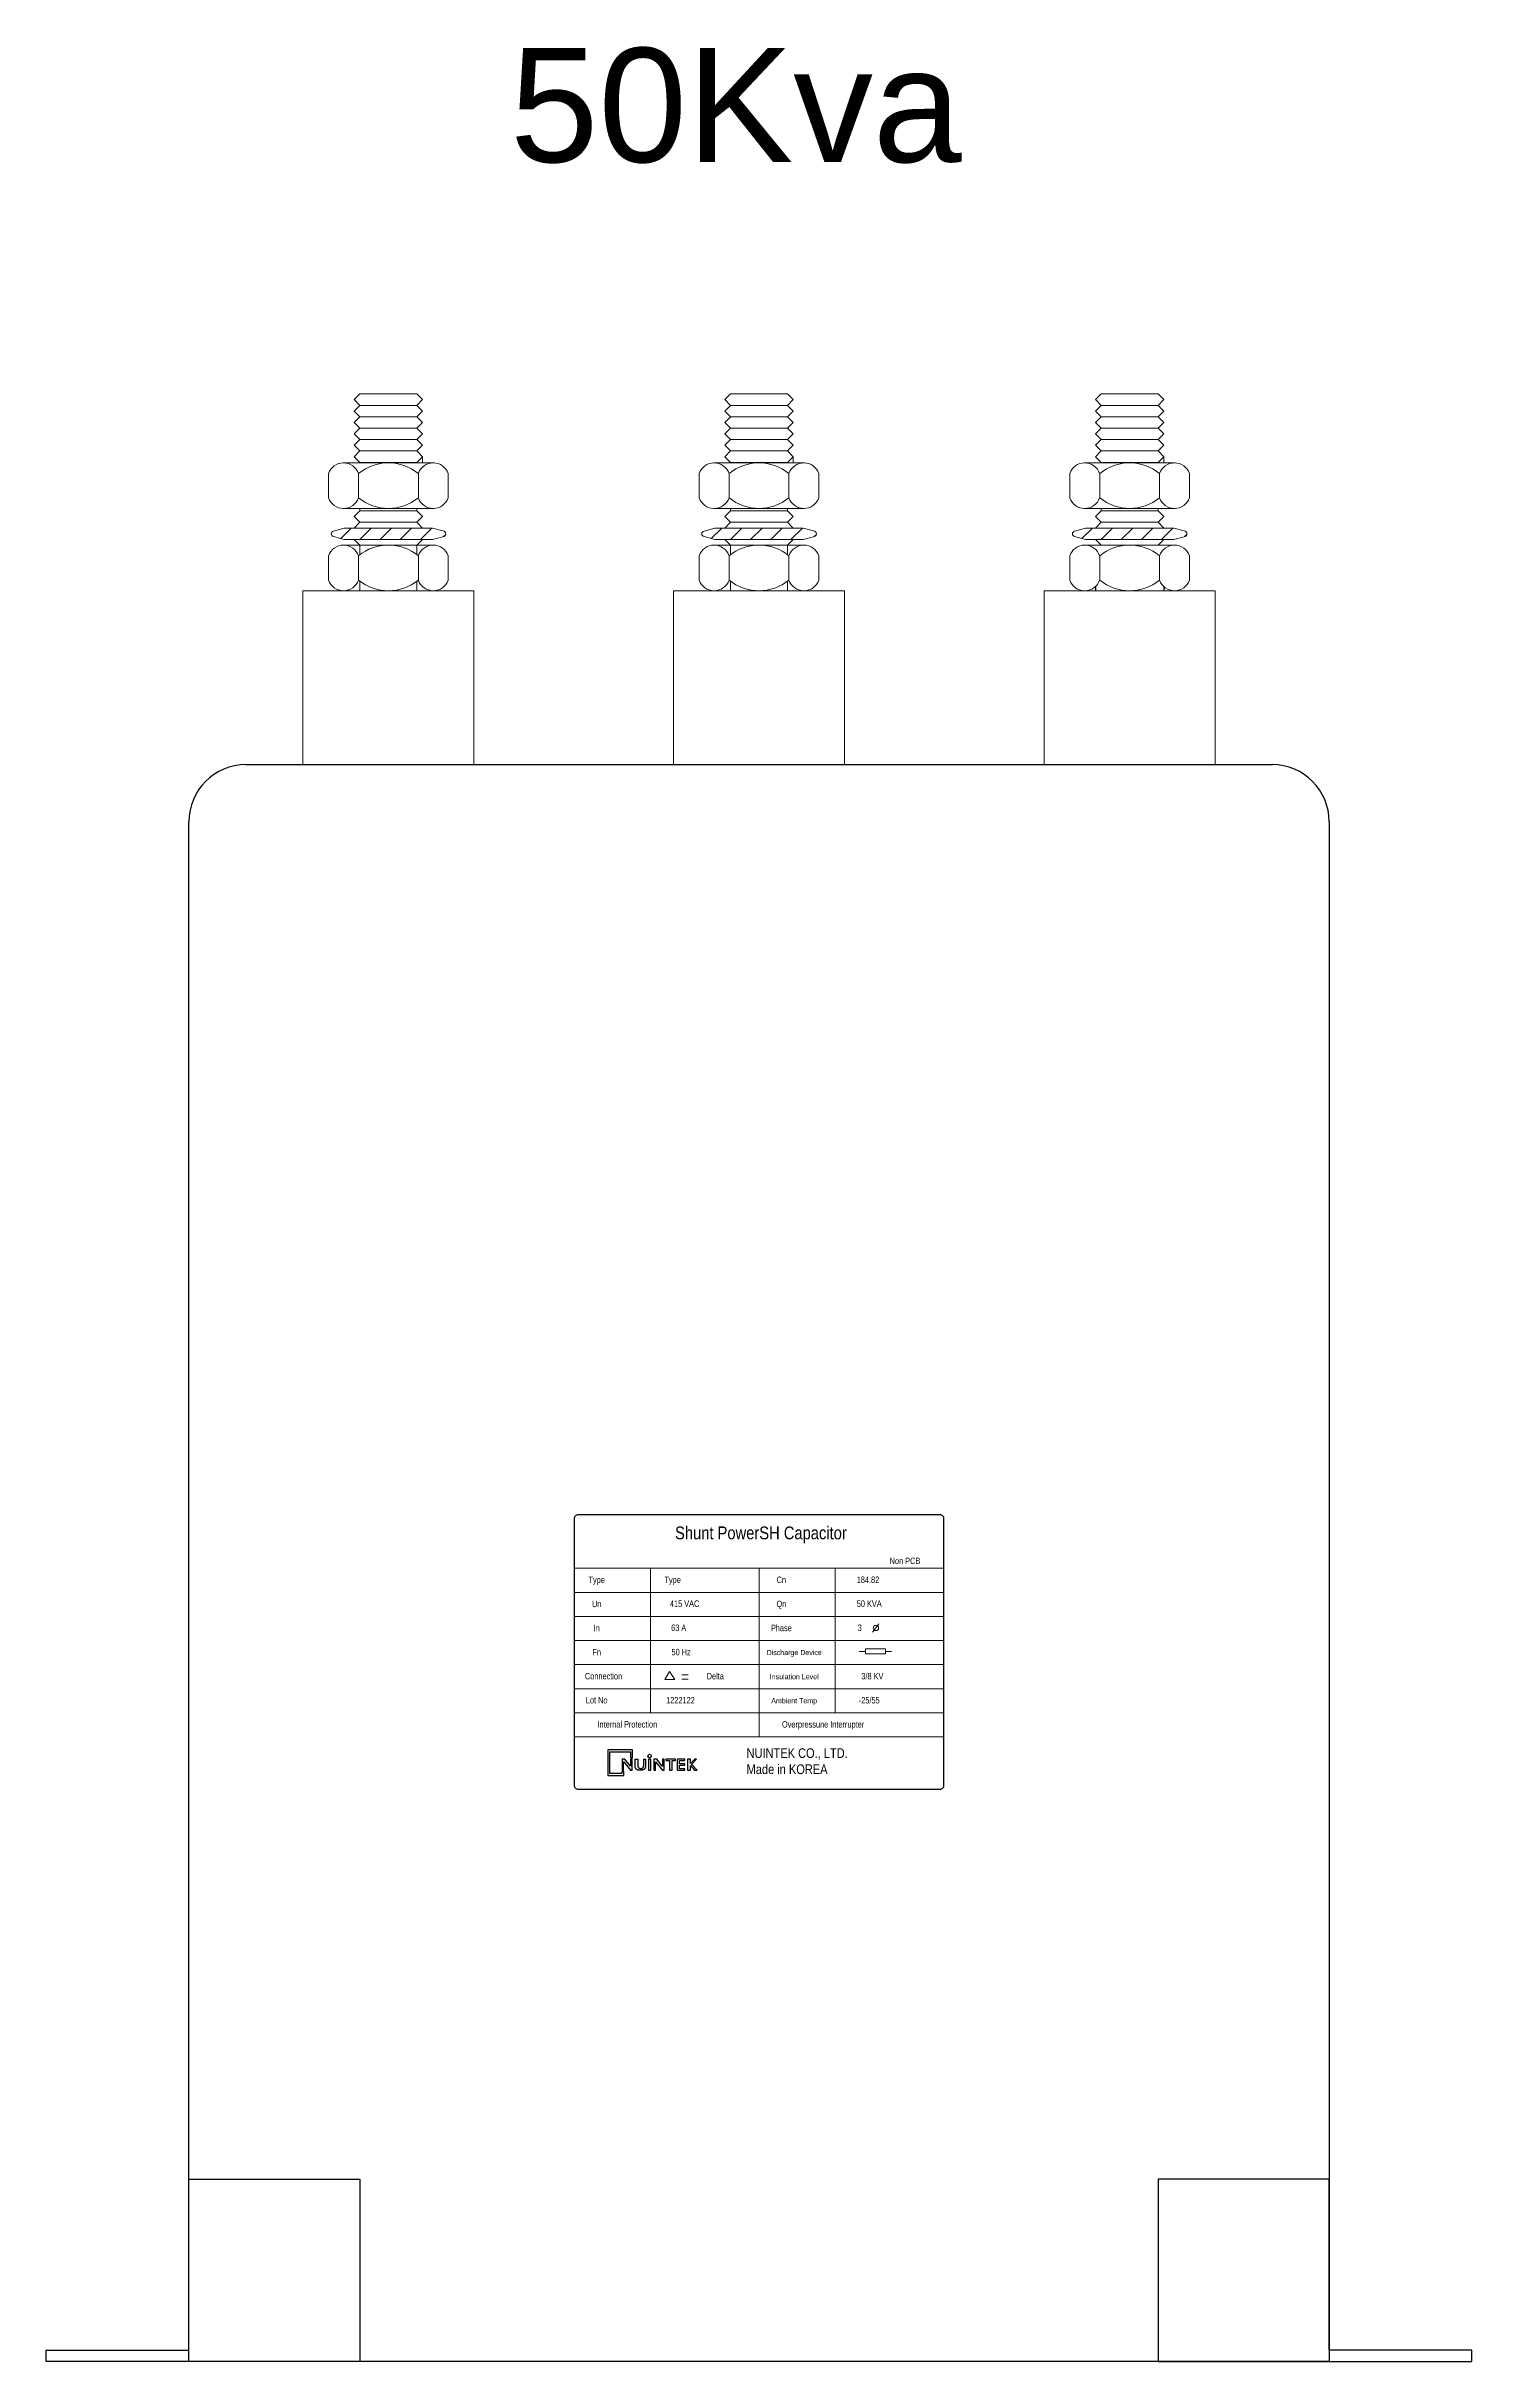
# Model space of a CAD drawing. Header units: millimetres. Extents: x 14 to 2028, y 54 to 460.
# Drawn here: x 1777.5 to 2027.5, y 53.9 to 459.9 of the extents above; entities that cross this region are included whole.
import ezdxf
from ezdxf.enums import TextEntityAlignment as Align

# ---------------------------------------------------------------- set-up
doc = ezdxf.new("R2010")
doc.units = ezdxf.units.MM
doc.layers.add('00', color=7, linetype='Continuous', lineweight=0)
doc.styles.add('Helvetica-Narrow', font='txt')

msp = doc.modelspace()

# ---------------------------------------------------------------- texts
at = {"color": 7, "insert": (1898.42, 449.46), "char_height": 20, "attachment_point": 5}
msp.add_mtext('{\\fArial|b0|i0|c0|p34;50Kva}', dxfattribs=at)

# ---------------------------------------------------------------- blocks, each defined once
blk = doc.blocks.new('Nuintek')
at = {"color": 150}
blk.add_lwpolyline([(1.82, 2.33), (1.82, 3.83), (-2.8, 3.83), (-2.8, 3.83), (-2.8, -0.99), (0.18, -0.99), (0.18, -0.23), (-0.18, -0.23), (-0.18, -0.63), (-2.44, -0.63), (-2.44, 3.47), (1.45, 3.47), (1.45, 2.33)], close=True, dxfattribs=at)
for points in [[(-0.11, 0), (0.11, 0, 0.414214), (0.15, 0.04), (0.15, 1.58, -0.70472), (0.17, 1.59), (1.45, 0.03, 0.224867), (1.51, 0), (1.75, 0, 0.414214), (1.79, 0.04), (1.79, 2.07, 0.414214), (1.75, 2.11), (1.49, 2.11, 0.414214), (1.45, 2.07), (1.45, 0.81, -0.706602), (1.43, 0.8), (0.4, 2.08, 0.226187), (0.34, 2.11), (-0.11, 2.11, 0.414214), (-0.15, 2.07), (-0.15, 0.04, 0.414214)], [(4.82, 2.07), (4.82, 0.04, 0.414214), (4.86, 0), (5.23, 0, 0.414214), (5.27, 0.04), (5.27, 2.07, 0.414214), (5.23, 2.11), (4.86, 2.11, 0.414214)], [(5.89, 0), (6.12, 0, 0.414214), (6.16, 0.04), (6.16, 1.58, -0.70472), (6.18, 1.59), (7.45, 0.03, 0.224867), (7.52, 0), (7.76, 0, 0.414214), (7.8, 0.04), (7.8, 2.07, 0.414214), (7.76, 2.11), (7.5, 2.11, 0.414214), (7.46, 2.07), (7.46, 0.81, -0.706602), (7.44, 0.8), (6.4, 2.08, 0.226187), (6.34, 2.11), (5.89, 2.11, 0.414214), (5.85, 2.07), (5.85, 0.04, 0.414214)], [(9.86, 2.11), (8.15, 2.11, 0.414214), (8.11, 2.07), (8.11, 1.89, 0.414214), (8.15, 1.85), (8.74, 1.85, -0.414214), (8.78, 1.81), (8.78, 0.04, 0.414214), (8.82, 0), (9.26, 0, 0.414214), (9.3, 0.04), (9.3, 1.81, -0.414214), (9.34, 1.85), (9.86, 1.85, 0.414214), (9.9, 1.89), (9.9, 2.07, 0.414214)], [(11.68, 2.11), (10.37, 2.11, 0.414214), (10.22, 1.96), (10.22, 0.15, 0.414214), (10.37, 0), (11.68, 0), (11.68, 0.26), (10.74, 0.26, -0.414214), (10.7, 0.3), (10.7, 0.94, -0.414214), (10.74, 0.98), (11.66, 0.98), (11.66, 1.24), (10.74, 1.24, -0.414214), (10.7, 1.28), (10.7, 1.81, -0.414214), (10.74, 1.85), (11.68, 1.85)], [(13.02, 1.14), (13.86, 2.07, 0.650559), (13.85, 2.11), (13.58, 2.11, 0.208632), (13.47, 2.06), (12.77, 1.31, -0.681762), (12.75, 1.31), (12.75, 2.07, 0.414214), (12.71, 2.11), (12.23, 2.11, 0.414214), (12.19, 2.07), (12.19, 0.04, 0.414214), (12.23, 0), (12.71, 0, 0.414214), (12.75, 0.04), (12.75, 0.88, -0.687152), (12.77, 0.89), (13.52, 0.05, 0.212465), (13.64, 0), (13.99, 0, 0.656311), (14.01, 0.04), (13.02, 1.09, -0.390361)]]:
    blk.add_lwpolyline(points, format="xyb", close=True, dxfattribs=at)
blk.add_circle((5.04, 2.69), 0.326, dxfattribs=at)
blk.add_rational_spline([(2.31, 0.85), (2.31, 0.53), (2.41, 0.3), (2.61, 0.16), (2.75, 0.05), (2.95, 0), (3.2, 0), (3.44, 0), (3.82, 0.05), (3.97, 0.16), (4.17, 0.3), (4.27, 0.53), (4.27, 0.85), (4.27, 1.26), (4.27, 1.66), (4.27, 2.07), (4.27, 2.09), (4.25, 2.11), (4.23, 2.11), (4.14, 2.11), (4.06, 2.11), (3.97, 2.11), (3.95, 2.11), (3.93, 2.09), (3.93, 2.07), (3.93, 1.66), (3.93, 1.25), (3.93, 0.83), (3.93, 0.69), (3.88, 0.57), (3.78, 0.48), (3.68, 0.4), (3.54, 0.36), (3.38, 0.36), (3.21, 0.36), (3.08, 0.4), (2.98, 0.48), (2.88, 0.57), (2.83, 0.69), (2.83, 0.83), (2.83, 1.25), (2.83, 1.66), (2.83, 2.07), (2.83, 2.08), (2.83, 2.09), (2.82, 2.1), (2.81, 2.11), (2.8, 2.11), (2.79, 2.11), (2.64, 2.11), (2.5, 2.11), (2.35, 2.11), (2.34, 2.11), (2.33, 2.11), (2.32, 2.1), (2.31, 2.09), (2.31, 2.08), (2.31, 2.07), (2.31, 1.66), (2.31, 1.26), (2.31, 0.85)], [1, 1, 1, 1, 1, 1, 1, 1, 1, 1, 1, 1, 1, 1, 1, 1, 0.804737854124, 0.804737854124, 1, 1, 1, 1, 0.804737854124, 0.804737854124, 1, 1, 1, 1, 1, 1, 1, 1, 1, 1, 1, 1, 1, 1, 1, 1, 1, 1, 1, 0.949253021674, 0.949253021674, 1, 0.949253021674, 0.949253021674, 1, 1, 1, 1, 0.949253021674, 0.949253021674, 1, 0.949253021674, 0.949253021674, 1, 1, 1, 1], degree=3, knots=[0, 0, 0, 0, 1, 1, 1, 2, 2, 2, 3, 3, 3, 4, 4, 4, 5, 5, 5, 6.570796, 6.570796, 6.570796, 7.570796, 7.570796, 7.570796, 9.141593, 9.141593, 9.141593, 10.141593, 10.141593, 10.141593, 11.141593, 11.141593, 11.141593, 12.141593, 12.141593, 12.141593, 13.141593, 13.141593, 13.141593, 14.141593, 14.141593, 14.141593, 15.141593, 15.141593, 15.141593, 15.926991, 15.926991, 15.926991, 16.712389, 16.712389, 16.712389, 17.712389, 17.712389, 17.712389, 18.497787, 18.497787, 18.497787, 19.283185, 19.283185, 19.283185, 20.283185, 20.283185, 20.283185, 20.283185], dxfattribs=at)
blk = doc.blocks.new('*U465')
at = {"lineweight": 5}
h = blk.add_hatch(dxfattribs=at)
h.set_pattern_fill('ANSI31', color=74, scale=20, style=0)
h.set_pattern_definition([(45, (-1139.0405, -855.1108), (-1.767767, 1.767767), [])])
h.paths.add_polyline_path([(-55.44, 121.62), (-57.25, 122.12), (-59.5, 122.12), (-72.75, 122.12), (-74.7, 121.6, 0.727937), (-74.7, 120.65), (-72.75, 120.12), (-70.5, 120.12), (-57.25, 120.12), (-55.44, 120.62, 1)])
h = blk.add_hatch(dxfattribs=at)
h.set_pattern_fill('ANSI31', color=74, scale=20, style=0)
h.set_pattern_definition([(45, (-1074.0405, -855.1108), (-1.767767, 1.767767), [])])
h.paths.add_polyline_path([(9.56, 121.62), (7.75, 122.12), (5.5, 122.12), (-7.75, 122.12), (-9.7, 121.6, 0.727937), (-9.7, 120.65), (-7.75, 120.12), (-5.5, 120.12), (7.75, 120.12), (9.56, 120.62, 1)])
h = blk.add_hatch(dxfattribs=at)
h.set_pattern_fill('ANSI31', color=74, scale=20, style=0)
h.set_pattern_definition([(45, (-1009.0405, -855.1108), (-1.767767, 1.767767), [])])
h.paths.add_polyline_path([(74.56, 121.62), (72.75, 122.12), (70.5, 122.12), (57.25, 122.12), (55.3, 121.6, 0.727937), (55.3, 120.65), (57.25, 120.12), (59.5, 120.12), (72.75, 120.12), (74.56, 120.62, 1)])
at = {"color": 74, "lineweight": 5}
for p, q in [((-70, 143.65), (-71, 144.65)), ((-70, 141.65), (-71, 142.65)), ((-60, 143.65), (-70, 143.65)), ((-60, 143.65), (-59, 144.65)), ((-60, 141.65), (-59, 142.65)), ((-5, 143.65), (-6, 144.65)), ((-5, 141.65), (-6, 142.65)), ((5, 143.65), (-5, 143.65)), ((5, 143.65), (6, 144.65)), ((5, 141.65), (6, 142.65)), ((60, 143.65), (59, 144.65)), ((60, 141.65), (59, 142.65)), ((70, 143.65), (60, 143.65)), ((70, 143.65), (71, 144.65)), ((70, 141.65), (71, 142.65)), ((-70, 139.65), (-71, 140.65)), ((-70, 139.65), (-71, 140.65)), ((-70, 137.65), (-71, 138.65)), ((-70, 137.65), (-71, 138.65)), ((-60, 141.65), (-70, 141.65)), ((-60, 139.65), (-70, 139.65)), ((-60, 139.65), (-70, 139.65)), ((-60, 139.65), (-59, 140.65)), ((-60, 139.65), (-59, 140.65)), ((-60, 137.65), (-59, 138.65)), ((-60, 137.65), (-59, 138.65)), ((-5, 139.65), (-6, 140.65)), ((-5, 139.65), (-6, 140.65)), ((-5, 137.65), (-6, 138.65)), ((-5, 137.65), (-6, 138.65)), ((5, 141.65), (-5, 141.65)), ((5, 139.65), (-5, 139.65)), ((5, 139.65), (-5, 139.65)), ((5, 139.65), (6, 140.65)), ((5, 139.65), (6, 140.65)), ((5, 137.65), (6, 138.65)), ((5, 137.65), (6, 138.65)), ((60, 139.65), (59, 140.65)), ((60, 139.65), (59, 140.65)), ((60, 137.65), (59, 138.65)), ((60, 137.65), (59, 138.65)), ((70, 141.65), (60, 141.65)), ((70, 139.65), (60, 139.65)), ((70, 139.65), (60, 139.65)), ((70, 139.65), (71, 140.65)), ((70, 139.65), (71, 140.65)), ((70, 137.65), (71, 138.65)), ((70, 137.65), (71, 138.65)), ((-70, 135.65), (-71, 136.65)), ((-70, 133.65), (-71, 134.65)), ((-60, 137.65), (-70, 137.65)), ((-60, 137.65), (-70, 137.65)), ((-60, 135.65), (-70, 135.65)), ((-60, 135.65), (-59, 136.65)), ((-60, 133.65), (-59, 134.65)), ((-5, 135.65), (-6, 136.65)), ((-5, 133.65), (-6, 134.65)), ((5, 137.65), (-5, 137.65)), ((5, 137.65), (-5, 137.65)), ((5, 135.65), (-5, 135.65)), ((5, 135.65), (6, 136.65)), ((5, 133.65), (6, 134.65)), ((60, 135.65), (59, 136.65)), ((60, 133.65), (59, 134.65)), ((70, 137.65), (60, 137.65)), ((70, 137.65), (60, 137.65)), ((70, 135.65), (60, 135.65)), ((70, 135.65), (71, 136.65)), ((70, 133.65), (71, 134.65)), ((-60, 133.65), (-70, 133.65)), ((5, 133.65), (-5, 133.65)), ((70, 133.65), (60, 133.65)), ((-72.75, 122.12), (-74.65, 121.61)), ((-72.75, 122.12), (-70.5, 122.12)), ((-72.75, 122.12), (-57.25, 122.12)), ((-70, 123.14), (-71, 124.14)), ((-70.99, 122.12), (-71, 122.14)), ((-70.99, 122.12), (-71, 122.14)), ((-70, 125.14), (-70, 125.57)), ((-60, 125.14), (-70, 125.14)), ((-60, 123.14), (-70, 123.14)), ((-60, 125.14), (-60, 125.57)), ((-60, 123.14), (-59, 124.14)), ((-57.25, 122.12), (-59.5, 122.12)), ((-59.01, 122.12), (-59, 122.14)), ((-59.01, 122.12), (-59, 122.14)), ((-55.44, 121.62), (-57.25, 122.12)), ((-7.75, 122.12), (-9.65, 121.61)), ((-7.75, 122.12), (7.75, 122.12)), ((-7.75, 122.12), (-5.5, 122.12)), ((-5, 123.14), (-6, 124.14)), ((-5.99, 122.12), (-6, 122.14)), ((-5.99, 122.12), (-6, 122.14)), ((-5, 125.14), (-5, 125.57)), ((5, 125.14), (-5, 125.14)), ((5, 123.14), (-5, 123.14)), ((5, 125.14), (5, 125.57)), ((5, 123.14), (6, 124.14)), ((7.75, 122.12), (5.5, 122.12)), ((5.99, 122.12), (6, 122.14)), ((5.99, 122.12), (6, 122.14)), ((9.56, 121.62), (7.75, 122.12)), ((57.25, 122.12), (55.35, 121.61)), ((57.25, 122.12), (59.5, 122.12)), ((57.25, 122.12), (72.75, 122.12)), ((60, 123.14), (59, 124.14)), ((59.01, 122.12), (59, 122.14)), ((59.01, 122.12), (59, 122.14)), ((60, 125.14), (60, 125.57)), ((70, 125.14), (60, 125.14)), ((70, 123.14), (60, 123.14)), ((70, 125.14), (70, 125.57)), ((70, 123.14), (71, 124.14)), ((72.75, 122.12), (70.5, 122.12)), ((70.99, 122.12), (71, 122.14)), ((70.99, 122.12), (71, 122.14)), ((74.56, 121.62), (72.75, 122.12)), ((-72.75, 120.12), (-74.65, 120.64)), ((-70.5, 120.12), (-72.75, 120.12)), ((-57.25, 120.12), (-72.75, 120.12)), ((-70, 119.14), (-71, 120.14)), ((-70, 119.14), (-70, 117.46)), ((-60, 119.14), (-70, 119.14)), ((-60, 119.14), (-70, 119.14)), ((-60, 119.14), (-59, 120.14)), ((-60, 119.14), (-59, 120.14)), ((-60, 119.14), (-60, 117.46)), ((-57.25, 120.12), (-59.5, 120.12)), ((-55.44, 120.62), (-57.25, 120.12)), ((-7.75, 120.12), (-9.65, 120.64)), ((7.75, 120.12), (-7.75, 120.12)), ((-5.5, 120.12), (-7.75, 120.12)), ((-5, 119.14), (-6, 120.14)), ((-5, 119.14), (-5, 117.46)), ((5, 119.14), (-5, 119.14)), ((5, 119.14), (-5, 119.14)), ((5, 119.14), (6, 120.14)), ((5, 119.14), (6, 120.14)), ((5, 119.14), (5, 117.46)), ((7.75, 120.12), (5.5, 120.12)), ((9.56, 120.62), (7.75, 120.12)), ((57.25, 120.12), (55.35, 120.64)), ((59.5, 120.12), (57.25, 120.12)), ((72.75, 120.12), (57.25, 120.12)), ((60, 119.14), (59, 120.14)), ((70, 119.14), (60, 119.14)), ((70, 119.14), (60, 119.14)), ((70, 119.14), (71, 120.14)), ((70, 119.14), (71, 120.14)), ((72.75, 120.12), (70.5, 120.12)), ((74.56, 120.62), (72.75, 120.12)), ((-75.5, 113.02), (-75.5, 117.26)), ((-54.5, 113.02), (-54.5, 117.26)), ((-10.5, 113.02), (-10.5, 117.26)), ((10.5, 113.02), (10.5, 117.26)), ((54.5, 113.02), (54.5, 117.26)), ((75.5, 113.02), (75.5, 117.26)), ((-50, 111.14), (-80, 111.14)), ((-80, 111.14), (-80, 80.65)), ((-70, 112.82), (-70, 111.14)), ((-60, 112.82), (-60, 111.14)), ((-50, 80.65), (-50, 111.14)), ((15, 111.14), (-15, 111.14)), ((-15, 111.14), (-15, 80.65)), ((-15, 111.14), (-15, 80.65)), ((-15, 111.14), (-15, 80.65)), ((-5, 112.82), (-5, 111.14)), ((5, 112.82), (5, 111.14)), ((15, 80.65), (15, 111.14)), ((15, 80.65), (15, 111.14)), ((15, 80.65), (15, 111.14)), ((80, 111.14), (50, 111.14)), ((50, 111.14), (50, 80.65)), ((50, 111.14), (50, 80.65)), ((50, 111.14), (50, 80.65)), ((80, 80.65), (80, 111.14)), ((80, 80.65), (80, 111.14)), ((80, 80.65), (80, 111.14)), ((-50, 80.65), (-50, 109.14)), ((15, 80.65), (15, 109.14)), ((15, 80.65), (15, 109.14)), ((15, 80.65), (15, 109.14)), ((80, 80.65), (80, 109.14)), ((80, 80.65), (80, 109.14)), ((80, 80.65), (80, 109.14)), ((-65, 80.65), (-50, 80.65)), ((0, 80.65), (15, 80.65)), ((0, 80.65), (15, 80.65)), ((0, 80.65), (15, 80.65)), ((65, 80.65), (80, 80.65)), ((65, 80.65), (80, 80.65)), ((65, 80.65), (80, 80.65)), ((0, -50.83), (13.2, -50.83)), ((0, -50.83), (13.2, -50.83)), ((0, -50.83), (13.2, -50.83))]:
    blk.add_line(p, q, dxfattribs=at)
at = {"color": 74}
for p, q in [((59, 111.87), (59, 111.14)), ((71.01, 111.85), (71.01, 111.14)), ((-90, 80.65), (90, 80.65)), ((-90, 80.65), (90, 80.65)), ((-100, -199.35), (-100, 70.65)), ((100, 70.65), (100, -199.35)), ((100, -199.35), (-100, -199.35))]:
    blk.add_line(p, q, dxfattribs=at)
at = {"lineweight": 9}
for p, q in [((-32.38, -60.24), (32.38, -60.24)), ((-19.05, -60.24), (-19.05, -85.59)), ((0, -60.24), (0, -89.81)), ((13.33, -60.24), (13.33, -85.59)), ((-32.38, -64.47), (32.38, -64.47)), ((-32.38, -68.69), (32.38, -68.69)), ((-32.38, -72.92), (32.38, -72.92)), ((19.91, -71.47), (21.02, -70)), ((18.65, -74.81), (17.59, -74.81)), ((22.19, -74.81), (23.25, -74.81)), ((-32.38, -77.14), (32.38, -77.14)), ((-13.56, -78.95), (-12.43, -78.95)), ((-13.56, -79.67), (-12.43, -79.67)), ((-32.38, -81.36), (32.38, -81.36)), ((-32.38, -85.59), (32.38, -85.59)), ((-32.38, -89.81), (32.38, -89.81))]:
    blk.add_line(p, q, dxfattribs=at)
at = {"color": 150}
blk.add_lwpolyline([(-31.71, -50.83), (31.71, -50.83, -0.414214), (32.38, -51.51), (32.38, -98.34, -0.414214), (31.71, -99.02), (-31.71, -99.02, -0.414214), (-32.38, -98.34), (-32.38, -51.51, -0.414214)], format="xyb", close=True, dxfattribs=at)
at = {"lineweight": 9}
blk.add_lwpolyline([(18.65, -75.24), (22.19, -75.24), (22.19, -74.38), (18.65, -74.38)], close=True, dxfattribs=at)
blk.add_lwpolyline([(-16.5, -79.72), (-14.78, -79.72), (-15.69, -78.36), (-16.5, -79.72)], dxfattribs=at)
at = {"color": 74}
for points in [[(-70, -167.35), (-70, -199.35), (-125, -199.35), (-125, -197.35), (-100, -197.35), (-100, -167.35), (-70, -167.35)], [(70, -167.35), (70, -199.35), (125, -199.35), (125, -197.35), (100, -197.35), (100, -167.35), (70, -167.35)]]:
    blk.add_lwpolyline(points, dxfattribs=at)
at = {"lineweight": 9}
blk.add_circle((20.49, -70.71), 0.475, dxfattribs=at)
at = {"color": 74, "lineweight": 5}
for centre, start, end in [((-74.54, 121.12), 102.246, 257.754), ((-55.44, 121.12), 270, 90), ((-9.54, 121.12), 102.246, 257.754), ((9.56, 121.12), 270, 90), ((55.46, 121.12), 102.246, 257.754), ((74.56, 121.12), 270, 90)]:
    blk.add_arc(centre, 0.5, start, end, dxfattribs=at)
at = {"color": 74}
for centre, start, end in [((-90, 70.65), 90, 180), ((90, 70.65), 0, 90)]:
    blk.add_arc(centre, 10, start, end, dxfattribs=at)
at = {"layer": '00', "color": 74, "lineweight": 5}
for p, q in [((-71, 144.65), (-70, 145.65)), ((-71, 142.65), (-70, 143.65)), ((-70, 145.65), (-60, 145.65)), ((-70, 143.65), (-60, 143.65)), ((-59, 144.65), (-60, 145.65)), ((-59, 142.65), (-60, 143.65)), ((-6, 144.65), (-5, 145.65)), ((-6, 142.65), (-5, 143.65)), ((-5, 145.65), (5, 145.65)), ((-5, 143.65), (5, 143.65)), ((6, 144.65), (5, 145.65)), ((6, 142.65), (5, 143.65)), ((59, 144.65), (60, 145.65)), ((59, 142.65), (60, 143.65)), ((60, 145.65), (70, 145.65)), ((60, 143.65), (70, 143.65)), ((71, 144.65), (70, 145.65)), ((71, 142.65), (70, 143.65)), ((-71, 140.65), (-70, 141.65)), ((-71, 140.65), (-70, 141.65)), ((-71, 138.65), (-70, 139.65)), ((-71, 138.65), (-70, 139.65)), ((-70, 141.65), (-60, 141.65)), ((-70, 141.65), (-60, 141.65)), ((-70, 139.65), (-60, 139.65)), ((-70, 139.65), (-60, 139.65)), ((-59, 140.65), (-60, 141.65)), ((-59, 140.65), (-60, 141.65)), ((-59, 138.65), (-60, 139.65)), ((-59, 138.65), (-60, 139.65)), ((-6, 140.65), (-5, 141.65)), ((-6, 140.65), (-5, 141.65)), ((-6, 138.65), (-5, 139.65)), ((-6, 138.65), (-5, 139.65)), ((-5, 141.65), (5, 141.65)), ((-5, 141.65), (5, 141.65)), ((-5, 139.65), (5, 139.65)), ((-5, 139.65), (5, 139.65)), ((6, 140.65), (5, 141.65)), ((6, 140.65), (5, 141.65)), ((6, 138.65), (5, 139.65)), ((6, 138.65), (5, 139.65)), ((59, 140.65), (60, 141.65)), ((59, 140.65), (60, 141.65)), ((59, 138.65), (60, 139.65)), ((59, 138.65), (60, 139.65)), ((60, 141.65), (70, 141.65)), ((60, 141.65), (70, 141.65)), ((60, 139.65), (70, 139.65)), ((60, 139.65), (70, 139.65)), ((71, 140.65), (70, 141.65)), ((71, 140.65), (70, 141.65)), ((71, 138.65), (70, 139.65)), ((71, 138.65), (70, 139.65)), ((-71, 136.65), (-70, 137.65)), ((-71, 134.65), (-70, 135.65)), ((-70, 137.65), (-60, 137.65)), ((-70, 135.65), (-60, 135.65)), ((-59, 136.65), (-60, 137.65)), ((-59, 134.65), (-60, 135.65)), ((-59, 133.57), (-59, 134.65)), ((-6, 136.65), (-5, 137.65)), ((-6, 134.65), (-5, 135.65)), ((-5, 137.65), (5, 137.65)), ((-5, 135.65), (5, 135.65)), ((6, 136.65), (5, 137.65)), ((6, 134.65), (5, 135.65)), ((6, 133.57), (6, 134.65)), ((59, 136.65), (60, 137.65)), ((59, 134.65), (60, 135.65)), ((60, 137.65), (70, 137.65)), ((60, 135.65), (70, 135.65)), ((71, 136.65), (70, 137.65)), ((71, 134.65), (70, 135.65)), ((71, 133.57), (71, 134.65)), ((-75.5, 131.7), (-75.5, 127.45)), ((-57, 133.57), (-73, 133.57)), ((-73, 133.57), (-58.99, 133.57)), ((-70.25, 127.45), (-70.25, 131.7)), ((-59.75, 127.45), (-59.75, 131.7)), ((-54.5, 131.7), (-54.5, 127.45)), ((-10.5, 131.7), (-10.5, 127.45)), ((-8, 133.57), (6.01, 133.57)), ((8, 133.57), (-8, 133.57)), ((-5.25, 127.45), (-5.25, 131.7)), ((5.25, 127.45), (5.25, 131.7)), ((10.5, 131.7), (10.5, 127.45)), ((54.5, 131.7), (54.5, 127.45)), ((57, 133.57), (71.01, 133.57)), ((73, 133.57), (57, 133.57)), ((59.75, 127.45), (59.75, 131.7)), ((70.25, 127.45), (70.25, 131.7)), ((75.5, 131.7), (75.5, 127.45)), ((-57, 125.57), (-73, 125.57)), ((-71, 124.14), (-70, 125.14)), ((-71, 122.14), (-70, 123.14)), ((-71, 122.14), (-70, 123.14)), ((-70, 125.14), (-60, 125.14)), ((-70, 123.14), (-60, 123.14)), ((-70, 123.14), (-60, 123.14)), ((-59, 124.14), (-60, 125.14)), ((-59, 122.14), (-60, 123.14)), ((-59, 122.14), (-60, 123.14)), ((8, 125.57), (-8, 125.57)), ((-6, 124.14), (-5, 125.14)), ((-6, 122.14), (-5, 123.14)), ((-6, 122.14), (-5, 123.14)), ((-5, 125.14), (5, 125.14)), ((-5, 123.14), (5, 123.14)), ((-5, 123.14), (5, 123.14)), ((6, 124.14), (5, 125.14)), ((6, 122.14), (5, 123.14)), ((6, 122.14), (5, 123.14)), ((73, 125.57), (57, 125.57)), ((59, 124.14), (60, 125.14)), ((59, 122.14), (60, 123.14)), ((59, 122.14), (60, 123.14)), ((60, 125.14), (70, 125.14)), ((60, 123.14), (70, 123.14)), ((60, 123.14), (70, 123.14)), ((71, 124.14), (70, 125.14)), ((71, 122.14), (70, 123.14)), ((71, 122.14), (70, 123.14)), ((-73, 119.14), (-58.99, 119.14)), ((-57, 119.14), (-73, 119.14)), ((-70, 119.14), (-60, 119.14)), ((8, 119.14), (-8, 119.14)), ((-8, 119.14), (6.01, 119.14)), ((-5, 119.14), (5, 119.14)), ((73, 119.14), (57, 119.14)), ((57, 119.14), (71.01, 119.14)), ((60, 119.14), (70, 119.14)), ((-75.5, 113.02), (-75.5, 117.26)), ((-75.5, 117.26), (-75.5, 113.02)), ((-70.25, 113.02), (-70.25, 117.26)), ((-59.75, 113.02), (-59.75, 117.26)), ((-54.5, 113.02), (-54.5, 117.26)), ((-54.5, 117.26), (-54.5, 113.02)), ((-10.5, 117.26), (-10.5, 113.02)), ((-10.5, 113.02), (-10.5, 117.26)), ((-5.25, 113.02), (-5.25, 117.26)), ((5.25, 113.02), (5.25, 117.26)), ((10.5, 117.26), (10.5, 113.02)), ((10.5, 113.02), (10.5, 117.26)), ((54.5, 117.26), (54.5, 113.02)), ((54.5, 113.02), (54.5, 117.26)), ((59.75, 113.02), (59.75, 117.26)), ((70.25, 113.02), (70.25, 117.26)), ((75.5, 117.26), (75.5, 113.02)), ((75.5, 113.02), (75.5, 117.26)), ((-57, 111.14), (-73, 111.14)), ((-57, 111.14), (-73, 111.14)), ((-71.01, 111.14), (-58.99, 111.14)), ((8, 111.14), (-8, 111.14)), ((8, 111.14), (-8, 111.14)), ((-6.01, 111.14), (6.01, 111.14)), ((73, 111.14), (57, 111.14)), ((73, 111.14), (57, 111.14)), ((58.99, 111.14), (71.01, 111.14))]:
    blk.add_line(p, q, dxfattribs=at)
for centre, radius, start, end in [((-72.88, 130.8), 2.77, 18.8098, 161.1902), ((-65, 125.29), 8.28, 50.6699, 129.3301), ((-57.13, 130.8), 2.77, 18.8098, 161.1902), ((-7.88, 130.8), 2.77, 18.8098, 161.1902), ((0, 125.29), 8.28, 50.6699, 129.3301), ((7.87, 130.8), 2.77, 18.8098, 161.1902), ((57.12, 130.8), 2.77, 18.8098, 161.1902), ((65, 125.29), 8.28, 50.6699, 129.3301), ((72.87, 130.8), 2.77, 18.8098, 161.1902), ((-72.88, 128.34), 2.77, 198.8098, 341.1902), ((-65, 133.86), 8.28, 230.6699, 309.3301), ((-57.13, 128.34), 2.77, 198.8098, 341.1902), ((-7.88, 128.34), 2.77, 198.8098, 341.1902), ((0, 133.86), 8.28, 230.6699, 309.3301), ((7.87, 128.34), 2.77, 198.8098, 341.1902), ((57.12, 128.34), 2.77, 198.8098, 341.1902), ((65, 133.86), 8.28, 230.6699, 309.3301), ((72.87, 128.34), 2.77, 198.8098, 341.1902), ((-72.88, 116.37), 2.77, 18.8098, 161.1902), ((-65, 110.86), 8.28, 50.6699, 129.3301), ((-57.13, 116.37), 2.77, 18.8098, 161.1902), ((-7.88, 116.37), 2.77, 18.8098, 161.1902), ((0, 110.86), 8.28, 50.6699, 129.3301), ((7.87, 116.37), 2.77, 18.8098, 161.1902), ((57.12, 116.37), 2.77, 18.8098, 161.1902), ((65, 110.86), 8.28, 50.6699, 129.3301), ((72.87, 116.37), 2.77, 18.8098, 161.1902), ((-72.88, 113.91), 2.77, 198.8098, 341.1902), ((-72.88, 113.91), 2.77, 198.8098, 341.1902), ((-65, 119.42), 8.28, 230.6699, 309.3301), ((-65, 119.42), 8.28, 230.6699, 309.3301), ((-57.13, 113.91), 2.77, 198.8098, 341.1902), ((-57.13, 113.91), 2.77, 198.8098, 341.1902), ((-7.88, 113.91), 2.77, 198.8098, 341.1902), ((-7.88, 113.91), 2.77, 198.8098, 341.1902), ((0, 119.42), 8.28, 230.6699, 309.3301), ((0, 119.42), 8.28, 230.6699, 309.3301), ((7.87, 113.91), 2.77, 198.8098, 341.1902), ((7.87, 113.91), 2.77, 198.8098, 341.1902), ((57.12, 113.91), 2.77, 198.8098, 341.1902), ((57.12, 113.91), 2.77, 198.8098, 341.1902), ((65, 119.42), 8.28, 230.6699, 309.3301), ((65, 119.42), 8.28, 230.6699, 309.3301), ((72.87, 113.91), 2.77, 198.8098, 341.1902), ((72.87, 113.91), 2.77, 198.8098, 341.1902)]:
    blk.add_arc(centre, radius, start, end, dxfattribs=at)
at = {"xscale": 0.9316960616124561, "yscale": 0.9316960616124561, "zscale": 0.9316960616124561}
blk.add_blockref('Nuintek', (-23.89, -95.67), dxfattribs=at)
at = {"style": 'Helvetica-Narrow'}
for s, height, p in [('Shunt PowerSH Capacitor', 2.2528, (0.33, -54.04)), ('Non PCB', 1.126, (25.6, -58.95)), ('Type', 1.126, (-28.47, -62.26)), ('Type', 1.126, (-15.14, -62.26)), ('Cn', 1.126, (3.92, -62.26)), ('184.82', 1.126, (19.11, -62.26)), ('Un', 1.126, (-28.47, -66.49)), ('Qn', 1.126, (3.92, -66.49)), ('In', 1.126, (-28.47, -70.71)), ('63 A', 1.126, (-14.09, -70.68)), ('Phase', 1.126, (3.92, -70.71)), ('3', 1.13, (17.67, -70.68)), ('Fn', 1.126, (-28.47, -74.94)), ('50 Hz', 1.126, (-13.66, -74.94)), ('Discharge Device', 0.9011, (6.17, -75.02)), ('Connection', 1.126, (-27.27, -79.16)), ('Delta', 1.126, (-7.68, -79.16)), ('Insulation Level', 0.9011, (6.17, -79.25)), ('3/8 KV', 1.126, (19.88, -79.16)), ('Lot No', 1.126, (-28.47, -83.38)), ('1222122', 1.126, (-13.78, -83.38)), ('Ambient Temp', 0.9011, (6.17, -83.47)), ('-25/55', 1.126, (19.33, -83.38)), ('Internal Protection', 1.1264, (-23.1, -87.61)), ('Overpressune Interrupter', 1.1264, (11.24, -87.61))]:
    blk.add_text(s, height=height, dxfattribs=at).set_placement(p, align=Align.MIDDLE_CENTER)
at = {"color": 1, "style": 'Helvetica-Narrow'}
for s, p in [('415 VAC', (-13.05, -66.45)), ('50 KVA', (19.33, -66.45))]:
    blk.add_text(s, height=1.126, dxfattribs=at).set_placement(p, align=Align.MIDDLE_CENTER)
at = {"style": 'Helvetica-Narrow'}
for s, p in [('NUINTEK CO., LTD.', (-2.18, -92.65)), ('Made in KOREA', (-2.18, -95.48))]:
    blk.add_text(s, height=1.6896, dxfattribs=at).set_placement(p, align=Align.MIDDLE_LEFT)

# ---------------------------------------------------------------- block references
msp.add_blockref('*U465', (1902.51, 253.3))

msp.set_redraw_order([(e.dxf.handle, doc.entitydb.next_handle()) for e in msp.query("TEXT MTEXT ATTDEF DIMENSION ARC_DIMENSION")])  # texts and dimensions are drawn at this point

doc.saveas('drawing.dxf')
